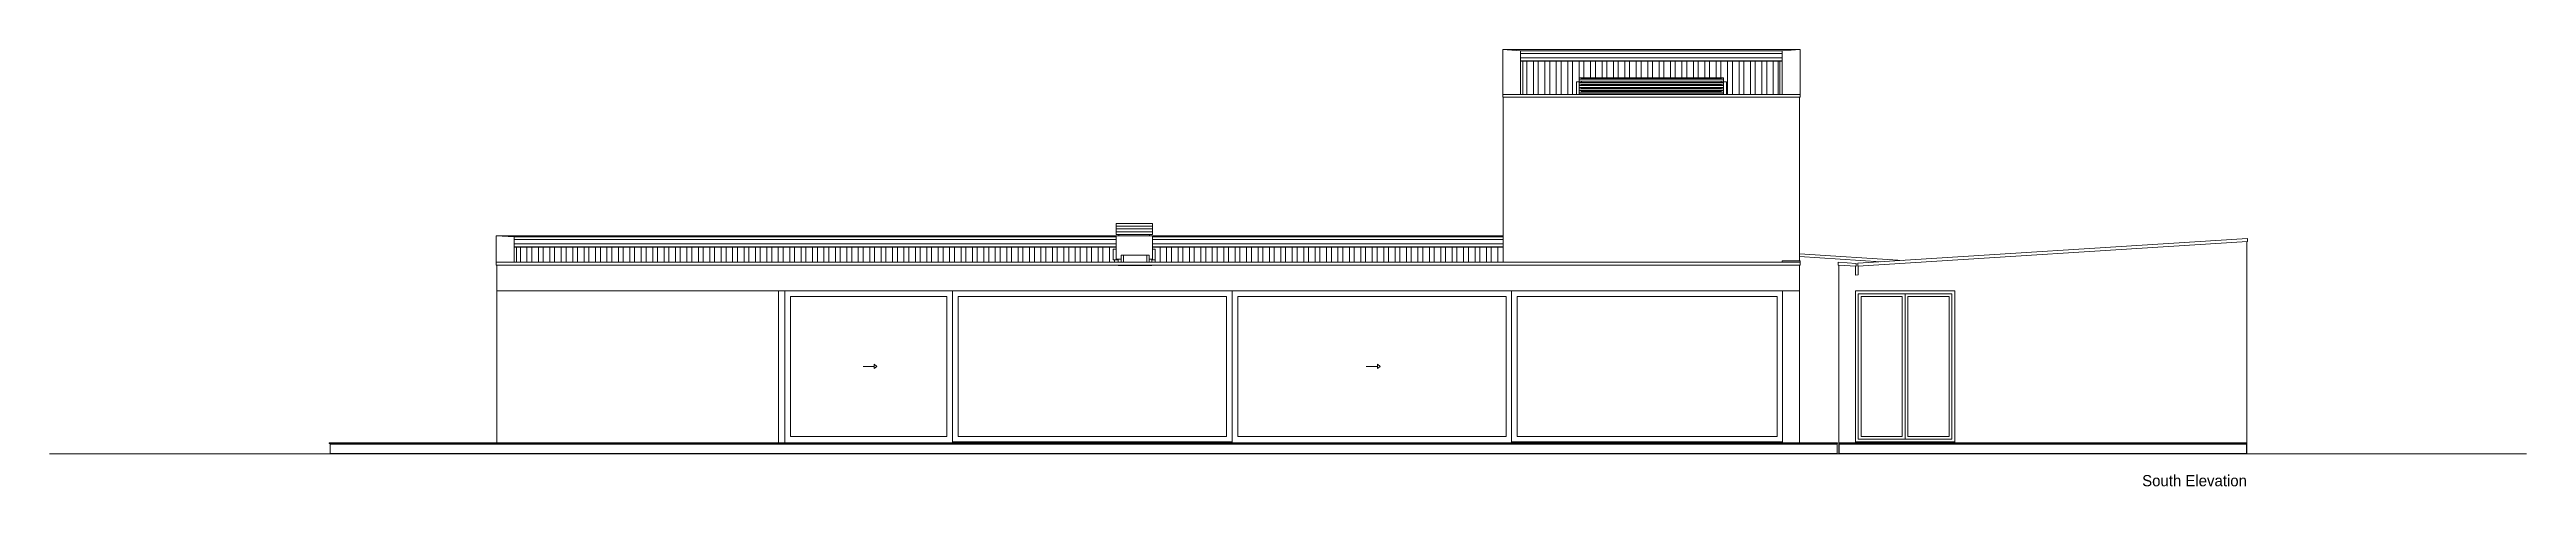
# Model space of a CAD drawing. Header units: inches. Extents: x 23 to 96, y 10 to 141.
# Drawn here: x 31.22 to 75.52, y 9.74 to 17.55 of the extents above; entities that cross this region are included whole.
import ezdxf

# ---------------------------------------------------------------- set-up
doc = ezdxf.new("R2010")
doc.units = ezdxf.units.IN
doc.header["$MEASUREMENT"] = 0
for name, color, linetype, lineweight in [('Cut', 2, 'Continuous', 5), ('Legends', 7, 'Continuous', 0), ('View in first plane', 250, 'Continuous', 0), ('View in second plane', 253, 'Continuous', 0)]:
    doc.layers.add(name, color=color, linetype=linetype, lineweight=lineweight)
doc.styles.add('texto', font='txt.shx')

msp = doc.modelspace()

# ---------------------------------------------------------------- texts
at = {"layer": 'Legends', "insert": (70.525, 9.941), "char_height": 0.2, "width": 17.12821, "attachment_point": 3, "style": 'texto'}
msp.add_mtext('{\\fCentury Gothic|b0|i0|c0|p34;South Elevation}', dxfattribs=at)

# ---------------------------------------------------------------- linework, layer by layer
at = {"layer": 'Cut'}
msp.add_line((31.225, 10.318), (75.525, 10.318), dxfattribs=at)
at = {"layer": 'View in first plane'}
for p, q in [((63.215, 13.695), (63.215, 13.746)), ((63.215, 13.746), (63.537, 13.725)), ((63.565, 13.728), (70.535, 14.168)), ((63.565, 13.678), (70.535, 14.118)), ((70.525, 14.117), (70.525, 10.458)), ((70.535, 14.168), (70.535, 14.118)), ((63.215, 13.695), (63.537, 13.675)), ((63.225, 13.233), (63.225, 13.696)), ((63.527, 13.517), (63.527, 13.675)), ((63.575, 13.52), (63.527, 13.517)), ((63.537, 13.675), (63.537, 13.725)), ((63.565, 13.678), (63.565, 13.728)), ((63.575, 13.52), (63.575, 13.679)), ((63.225, 13.233), (63.225, 10.518)), ((65.3, 13.233), (63.525, 13.233)), ((63.525, 13.233), (63.525, 10.533)), ((65.25, 13.183), (63.575, 13.183)), ((63.575, 13.183), (63.575, 10.583)), ((64.362, 13.133), (63.625, 13.133)), ((63.625, 13.133), (63.625, 10.633)), ((64.362, 13.133), (64.362, 10.633)), ((64.413, 13.183), (64.413, 10.583)), ((65.2, 13.133), (64.462, 13.133)), ((64.462, 13.133), (64.462, 10.633)), ((65.2, 13.133), (65.2, 10.633)), ((65.25, 13.183), (65.25, 10.583)), ((65.3, 13.233), (65.3, 10.533)), ((64.362, 10.633), (63.625, 10.633)), ((65.2, 10.633), (64.462, 10.633)), ((63.225, 10.518), (63.325, 10.518)), ((63.225, 10.518), (63.225, 10.503)), ((63.225, 10.503), (63.225, 10.318)), ((63.225, 10.503), (70.525, 10.503)), ((63.235, 10.503), (63.235, 10.318)), ((63.235, 10.493), (70.515, 10.493)), ((63.235, 10.328), (70.515, 10.328)), ((63.325, 10.503), (63.325, 10.518)), ((63.33, 10.518), (63.43, 10.518)), ((63.33, 10.503), (63.33, 10.518)), ((63.43, 10.503), (63.43, 10.518)), ((63.435, 10.518), (63.535, 10.518)), ((63.435, 10.503), (63.435, 10.518)), ((65.3, 10.533), (63.525, 10.533)), ((63.525, 10.533), (63.525, 10.518)), ((63.535, 10.503), (63.535, 10.518)), ((63.54, 10.518), (63.64, 10.518)), ((63.54, 10.503), (63.54, 10.518)), ((65.25, 10.583), (63.575, 10.583)), ((63.64, 10.503), (63.64, 10.518)), ((63.645, 10.518), (63.745, 10.518)), ((63.645, 10.503), (63.645, 10.518)), ((63.745, 10.503), (63.745, 10.518)), ((63.75, 10.518), (63.85, 10.518)), ((63.75, 10.503), (63.75, 10.518)), ((63.85, 10.503), (63.85, 10.518)), ((63.855, 10.518), (63.955, 10.518)), ((63.855, 10.503), (63.855, 10.518)), ((63.955, 10.503), (63.955, 10.518)), ((63.96, 10.518), (64.06, 10.518)), ((63.96, 10.503), (63.96, 10.518)), ((64.06, 10.503), (64.06, 10.518)), ((64.065, 10.518), (64.165, 10.518)), ((64.065, 10.503), (64.065, 10.518)), ((64.165, 10.503), (64.165, 10.518)), ((64.17, 10.518), (64.27, 10.518)), ((64.17, 10.503), (64.17, 10.518)), ((64.27, 10.503), (64.27, 10.518)), ((64.275, 10.518), (64.375, 10.518)), ((64.275, 10.503), (64.275, 10.518)), ((64.375, 10.503), (64.375, 10.518)), ((64.38, 10.518), (64.48, 10.518)), ((64.38, 10.503), (64.38, 10.518)), ((64.48, 10.503), (64.48, 10.518)), ((64.485, 10.518), (64.585, 10.518)), ((64.485, 10.503), (64.485, 10.518)), ((64.585, 10.503), (64.585, 10.518)), ((64.59, 10.518), (64.69, 10.518)), ((64.59, 10.503), (64.59, 10.518)), ((64.69, 10.503), (64.69, 10.518)), ((64.695, 10.518), (64.795, 10.518)), ((64.695, 10.503), (64.695, 10.518)), ((64.795, 10.503), (64.795, 10.518)), ((64.8, 10.518), (64.9, 10.518)), ((64.8, 10.503), (64.8, 10.518)), ((64.9, 10.503), (64.9, 10.518)), ((64.905, 10.518), (65.005, 10.518)), ((64.905, 10.503), (64.905, 10.518)), ((65.005, 10.503), (65.005, 10.518)), ((65.01, 10.518), (65.11, 10.518)), ((65.01, 10.503), (65.01, 10.518)), ((65.11, 10.503), (65.11, 10.518)), ((65.115, 10.518), (65.215, 10.518)), ((65.115, 10.503), (65.115, 10.518)), ((65.215, 10.503), (65.215, 10.518)), ((65.22, 10.518), (65.32, 10.518)), ((65.22, 10.503), (65.22, 10.518)), ((65.3, 10.533), (65.3, 10.518)), ((65.32, 10.503), (65.32, 10.518)), ((65.325, 10.518), (65.425, 10.518)), ((65.325, 10.503), (65.325, 10.518)), ((65.425, 10.503), (65.425, 10.518)), ((65.43, 10.518), (65.53, 10.518)), ((65.43, 10.503), (65.43, 10.518)), ((65.53, 10.503), (65.53, 10.518)), ((65.535, 10.518), (65.635, 10.518)), ((65.535, 10.503), (65.535, 10.518)), ((65.635, 10.503), (65.635, 10.518)), ((65.64, 10.518), (65.74, 10.518)), ((65.64, 10.503), (65.64, 10.518)), ((65.74, 10.503), (65.74, 10.518)), ((65.745, 10.518), (65.845, 10.518)), ((65.745, 10.503), (65.745, 10.518)), ((65.845, 10.503), (65.845, 10.518)), ((65.85, 10.518), (65.95, 10.518)), ((65.85, 10.503), (65.85, 10.518)), ((65.95, 10.503), (65.95, 10.518)), ((65.955, 10.518), (66.055, 10.518)), ((65.955, 10.503), (65.955, 10.518)), ((66.055, 10.503), (66.055, 10.518)), ((66.06, 10.518), (66.16, 10.518)), ((66.06, 10.503), (66.06, 10.518)), ((66.16, 10.503), (66.16, 10.518)), ((66.165, 10.518), (66.265, 10.518)), ((66.165, 10.503), (66.165, 10.518)), ((66.265, 10.503), (66.265, 10.518)), ((66.27, 10.518), (66.37, 10.518)), ((66.27, 10.503), (66.27, 10.518)), ((66.37, 10.503), (66.37, 10.518)), ((66.375, 10.518), (66.475, 10.518)), ((66.375, 10.503), (66.375, 10.518)), ((66.475, 10.503), (66.475, 10.518)), ((66.48, 10.518), (66.58, 10.518)), ((66.48, 10.503), (66.48, 10.518)), ((66.58, 10.503), (66.58, 10.518)), ((66.585, 10.518), (66.685, 10.518)), ((66.585, 10.503), (66.585, 10.518)), ((66.685, 10.503), (66.685, 10.518)), ((66.69, 10.518), (66.79, 10.518)), ((66.69, 10.503), (66.69, 10.518)), ((66.79, 10.503), (66.79, 10.518)), ((66.795, 10.518), (66.895, 10.518)), ((66.795, 10.503), (66.795, 10.518)), ((66.895, 10.503), (66.895, 10.518)), ((66.9, 10.518), (67, 10.518)), ((66.9, 10.503), (66.9, 10.518)), ((67, 10.503), (67, 10.518)), ((67.005, 10.518), (67.105, 10.518)), ((67.005, 10.503), (67.005, 10.518)), ((67.105, 10.503), (67.105, 10.518)), ((67.11, 10.518), (67.21, 10.518)), ((67.11, 10.503), (67.11, 10.518)), ((67.21, 10.503), (67.21, 10.518)), ((67.215, 10.518), (67.315, 10.518)), ((67.215, 10.503), (67.215, 10.518)), ((67.315, 10.503), (67.315, 10.518)), ((67.32, 10.518), (67.42, 10.518)), ((67.32, 10.503), (67.32, 10.518)), ((67.42, 10.503), (67.42, 10.518)), ((67.425, 10.518), (67.525, 10.518)), ((67.425, 10.503), (67.425, 10.518)), ((67.525, 10.503), (67.525, 10.518)), ((67.53, 10.518), (67.63, 10.518)), ((67.53, 10.503), (67.53, 10.518)), ((67.63, 10.503), (67.63, 10.518)), ((67.635, 10.518), (67.735, 10.518)), ((67.635, 10.503), (67.635, 10.518)), ((67.735, 10.503), (67.735, 10.518)), ((67.74, 10.518), (67.84, 10.518)), ((67.74, 10.503), (67.74, 10.518)), ((67.84, 10.503), (67.84, 10.518)), ((67.845, 10.518), (67.945, 10.518)), ((67.845, 10.503), (67.845, 10.518)), ((67.945, 10.503), (67.945, 10.518)), ((67.95, 10.518), (68.05, 10.518)), ((67.95, 10.503), (67.95, 10.518)), ((68.05, 10.503), (68.05, 10.518)), ((68.055, 10.518), (68.155, 10.518)), ((68.055, 10.503), (68.055, 10.518)), ((68.155, 10.503), (68.155, 10.518)), ((68.16, 10.518), (68.26, 10.518)), ((68.16, 10.503), (68.16, 10.518)), ((68.26, 10.503), (68.26, 10.518)), ((68.265, 10.518), (68.365, 10.518)), ((68.265, 10.503), (68.265, 10.518)), ((68.365, 10.503), (68.365, 10.518)), ((68.37, 10.518), (68.47, 10.518)), ((68.37, 10.503), (68.37, 10.518)), ((68.47, 10.503), (68.47, 10.518)), ((68.475, 10.518), (68.575, 10.518)), ((68.475, 10.503), (68.475, 10.518)), ((68.575, 10.503), (68.575, 10.518)), ((68.58, 10.518), (68.68, 10.518)), ((68.58, 10.503), (68.58, 10.518)), ((68.68, 10.503), (68.68, 10.518)), ((68.685, 10.518), (68.785, 10.518)), ((68.685, 10.503), (68.685, 10.518)), ((68.785, 10.503), (68.785, 10.518)), ((68.79, 10.518), (68.89, 10.518)), ((68.79, 10.503), (68.79, 10.518)), ((68.89, 10.503), (68.89, 10.518)), ((68.895, 10.518), (68.995, 10.518)), ((68.895, 10.503), (68.895, 10.518)), ((68.995, 10.503), (68.995, 10.518)), ((69, 10.518), (69.1, 10.518)), ((69, 10.503), (69, 10.518)), ((69.1, 10.503), (69.1, 10.518)), ((69.105, 10.518), (69.205, 10.518)), ((69.105, 10.503), (69.105, 10.518)), ((69.205, 10.503), (69.205, 10.518)), ((69.21, 10.518), (69.31, 10.518)), ((69.21, 10.503), (69.21, 10.518)), ((69.31, 10.503), (69.31, 10.518)), ((69.315, 10.518), (69.415, 10.518)), ((69.315, 10.503), (69.315, 10.518)), ((69.415, 10.503), (69.415, 10.518)), ((69.42, 10.518), (69.52, 10.518)), ((69.42, 10.503), (69.42, 10.518)), ((69.52, 10.503), (69.52, 10.518)), ((69.525, 10.518), (69.625, 10.518)), ((69.525, 10.503), (69.525, 10.518)), ((69.625, 10.503), (69.625, 10.518)), ((69.63, 10.518), (69.73, 10.518)), ((69.63, 10.503), (69.63, 10.518)), ((69.73, 10.503), (69.73, 10.518)), ((69.735, 10.518), (69.835, 10.518)), ((69.735, 10.503), (69.735, 10.518)), ((69.835, 10.503), (69.835, 10.518)), ((69.84, 10.518), (69.94, 10.518)), ((69.84, 10.503), (69.84, 10.518)), ((69.94, 10.503), (69.94, 10.518)), ((69.945, 10.518), (70.045, 10.518)), ((69.945, 10.503), (69.945, 10.518)), ((70.045, 10.503), (70.045, 10.518)), ((70.05, 10.518), (70.15, 10.518)), ((70.05, 10.503), (70.05, 10.518)), ((70.15, 10.503), (70.15, 10.518)), ((70.155, 10.518), (70.255, 10.518)), ((70.155, 10.503), (70.155, 10.518)), ((70.255, 10.503), (70.255, 10.518)), ((70.26, 10.518), (70.36, 10.518)), ((70.26, 10.503), (70.26, 10.518)), ((70.36, 10.503), (70.36, 10.518)), ((70.365, 10.518), (70.465, 10.518)), ((70.365, 10.503), (70.365, 10.518)), ((70.465, 10.503), (70.465, 10.518)), ((70.47, 10.518), (70.525, 10.518)), ((70.47, 10.503), (70.47, 10.518)), ((70.515, 10.503), (70.515, 10.318)), ((70.525, 10.503), (70.525, 10.318))]:
    msp.add_line(p, q, dxfattribs=at)
at = {"layer": 'View in second plane'}
for p, q in [((57.215, 17.547), (62.535, 17.547)), ((62.535, 17.547), (57.215, 17.547)), ((57.215, 17.547), (57.215, 16.695)), ((57.535, 17.527), (57.215, 17.547)), ((57.535, 17.527), (62.215, 17.527)), ((57.535, 16.746), (57.535, 17.527)), ((57.535, 17.477), (62.215, 17.477)), ((57.535, 17.398), (62.215, 17.398)), ((57.535, 17.348), (62.215, 17.348)), ((57.535, 17.338), (62.215, 17.338)), ((57.577, 16.746), (57.577, 17.338)), ((57.646, 16.746), (57.646, 17.338)), ((57.764, 16.746), (57.764, 17.338)), ((57.85, 16.746), (57.85, 17.338)), ((57.969, 16.746), (57.969, 17.338)), ((58.055, 16.746), (58.055, 17.338)), ((58.173, 16.746), (58.173, 17.338)), ((58.259, 16.746), (58.259, 17.338)), ((58.378, 16.746), (58.378, 17.338)), ((58.464, 16.746), (58.464, 17.338)), ((58.582, 16.971), (58.582, 17.338)), ((58.668, 17.04), (58.668, 17.338)), ((58.786, 17.04), (58.786, 17.338)), ((58.872, 17.04), (58.872, 17.338)), ((58.991, 17.04), (58.991, 17.338)), ((59.076, 17.04), (59.076, 17.338)), ((59.195, 17.04), (59.195, 17.338)), ((59.281, 17.04), (59.281, 17.338)), ((59.399, 17.04), (59.399, 17.338)), ((59.485, 17.04), (59.485, 17.338)), ((59.603, 17.04), (59.603, 17.338)), ((59.689, 17.04), (59.689, 17.338)), ((59.808, 17.04), (59.808, 17.338)), ((59.894, 17.04), (59.894, 17.338)), ((60.012, 17.04), (60.012, 17.338)), ((60.098, 17.04), (60.098, 17.338)), ((60.216, 17.04), (60.216, 17.338)), ((60.302, 17.04), (60.302, 17.338)), ((60.42, 17.04), (60.42, 17.338)), ((60.506, 17.04), (60.506, 17.338)), ((60.625, 17.04), (60.625, 17.338)), ((60.711, 17.04), (60.711, 17.338)), ((60.829, 17.04), (60.829, 17.338)), ((60.915, 17.04), (60.915, 17.338)), ((61.033, 17.04), (61.033, 17.338)), ((61.119, 17.04), (61.119, 17.338)), ((61.238, 16.746), (61.238, 17.338)), ((61.324, 16.746), (61.324, 17.338)), ((61.442, 16.746), (61.442, 17.338)), ((61.528, 16.746), (61.528, 17.338)), ((61.646, 16.746), (61.646, 17.338)), ((61.732, 16.746), (61.732, 17.338)), ((61.85, 16.746), (61.85, 17.338)), ((61.936, 16.746), (61.936, 17.338)), ((62.055, 16.746), (62.055, 17.338)), ((62.141, 16.746), (62.141, 17.338)), ((62.173, 16.746), (62.173, 17.338)), ((62.215, 17.527), (62.535, 17.547)), ((62.215, 16.746), (62.215, 17.527)), ((62.535, 17.547), (62.535, 16.695)), ((58.535, 16.971), (58.535, 16.746)), ((58.585, 16.971), (58.535, 16.971)), ((61.165, 17.04), (58.585, 17.04)), ((58.585, 17.015), (58.585, 17.04)), ((61.165, 17.015), (58.585, 17.015)), ((58.585, 17.015), (58.585, 16.983)), ((61.165, 16.983), (58.585, 16.983)), ((58.585, 16.959), (58.585, 16.983)), ((61.165, 16.959), (58.585, 16.959)), ((58.585, 16.959), (58.585, 16.926)), ((61.165, 16.926), (58.585, 16.926)), ((58.585, 16.902), (58.585, 16.926)), ((61.165, 16.902), (58.585, 16.902)), ((58.585, 16.902), (58.585, 16.87)), ((61.165, 16.87), (58.585, 16.87)), ((58.585, 16.845), (58.585, 16.87)), ((61.165, 16.845), (58.585, 16.845)), ((58.585, 16.845), (58.585, 16.813)), ((61.125, 17.037), (58.625, 17.037)), ((58.625, 17.018), (58.625, 17.037)), ((61.125, 17.018), (58.625, 17.018)), ((61.125, 16.98), (58.625, 16.98)), ((58.625, 16.961), (58.625, 16.98)), ((61.125, 16.961), (58.625, 16.961)), ((61.125, 16.924), (58.625, 16.924)), ((58.625, 16.905), (58.625, 16.924)), ((61.125, 16.905), (58.625, 16.905)), ((61.125, 16.867), (58.625, 16.867)), ((58.625, 16.848), (58.625, 16.867)), ((61.125, 16.848), (58.625, 16.848)), ((61.125, 17.018), (61.125, 17.037)), ((61.125, 16.961), (61.125, 16.98)), ((61.125, 16.905), (61.125, 16.924)), ((61.125, 16.848), (61.125, 16.867)), ((61.165, 17.015), (61.165, 17.04)), ((61.165, 17.015), (61.165, 16.983)), ((61.165, 16.959), (61.165, 16.983)), ((61.165, 16.971), (61.215, 16.971)), ((61.165, 16.959), (61.165, 16.926)), ((61.165, 16.902), (61.165, 16.926)), ((61.165, 16.902), (61.165, 16.87)), ((61.165, 16.845), (61.165, 16.87)), ((61.165, 16.845), (61.165, 16.813)), ((61.215, 16.971), (61.215, 16.746)), ((62.535, 16.746), (57.215, 16.746)), ((62.535, 16.695), (57.215, 16.695)), ((57.225, 16.695), (57.225, 13.746)), ((61.165, 16.813), (58.585, 16.813)), ((58.585, 16.788), (58.585, 16.813)), ((61.165, 16.788), (58.585, 16.788)), ((58.585, 16.788), (58.585, 16.756)), ((61.165, 16.756), (58.585, 16.756)), ((58.585, 16.746), (58.585, 16.756)), ((61.125, 16.81), (58.625, 16.81)), ((58.625, 16.791), (58.625, 16.81)), ((61.125, 16.791), (58.625, 16.791)), ((61.125, 16.753), (58.625, 16.753)), ((58.625, 16.746), (58.625, 16.753)), ((61.125, 16.791), (61.125, 16.81)), ((61.125, 16.746), (61.125, 16.753)), ((61.165, 16.788), (61.165, 16.813)), ((61.165, 16.788), (61.165, 16.756)), ((61.165, 16.746), (61.165, 16.756)), ((62.525, 16.695), (62.525, 13.77)), ((39.215, 13.746), (39.215, 14.22)), ((39.215, 14.22), (50.3, 14.22)), ((39.535, 14.2), (39.215, 14.22)), ((39.535, 13.746), (39.535, 14.2)), ((39.535, 14.2), (50.3, 14.2)), ((50.95, 14.44), (50.3, 14.44)), ((50.3, 14.24), (50.3, 14.44)), ((50.95, 14.39), (50.3, 14.39)), ((50.95, 14.34), (50.3, 14.34)), ((50.95, 14.29), (50.3, 14.29)), ((50.95, 14.24), (50.3, 14.24)), ((50.3, 14.22), (50.3, 13.801)), ((50.95, 14.22), (50.3, 14.22)), ((50.35, 14.22), (50.35, 14.24)), ((50.9, 14.22), (50.9, 14.24)), ((50.95, 14.24), (50.95, 14.44)), ((50.95, 14.22), (57.225, 14.22)), ((50.95, 14.22), (50.95, 13.801)), ((50.95, 14.2), (57.225, 14.2)), ((39.215, 13.695), (39.215, 13.746)), ((39.215, 13.746), (62.535, 13.746)), ((39.535, 14.15), (50.3, 14.15)), ((39.535, 14.072), (50.3, 14.072)), ((39.535, 14.022), (50.3, 14.022)), ((39.535, 14.012), (50.3, 14.012)), ((39.577, 14.012), (39.577, 13.746)), ((39.646, 13.746), (39.646, 14.012)), ((39.764, 13.746), (39.764, 14.012)), ((39.85, 13.746), (39.85, 14.012)), ((39.968, 13.746), (39.968, 14.012)), ((40.055, 13.746), (40.055, 14.012)), ((40.173, 13.746), (40.173, 14.012)), ((40.259, 13.746), (40.259, 14.012)), ((40.378, 13.746), (40.378, 14.012)), ((40.464, 13.746), (40.464, 14.012)), ((40.582, 13.746), (40.582, 14.012)), ((40.668, 13.746), (40.668, 14.012)), ((40.786, 13.746), (40.786, 14.012)), ((40.872, 13.746), (40.872, 14.012)), ((40.991, 13.746), (40.991, 14.012)), ((41.076, 13.746), (41.076, 14.012)), ((41.195, 13.746), (41.195, 14.012)), ((41.281, 13.746), (41.281, 14.012)), ((41.399, 13.746), (41.399, 14.012)), ((41.485, 13.746), (41.485, 14.012)), ((41.603, 13.746), (41.603, 14.012)), ((41.689, 13.746), (41.689, 14.012)), ((41.808, 13.746), (41.808, 14.012)), ((41.894, 13.746), (41.894, 14.012)), ((42.012, 13.746), (42.012, 14.012)), ((42.098, 13.746), (42.098, 14.012)), ((42.216, 13.746), (42.216, 14.012)), ((42.302, 13.746), (42.302, 14.012)), ((42.42, 13.746), (42.42, 14.012)), ((42.506, 13.746), (42.506, 14.012)), ((42.625, 13.746), (42.625, 14.012)), ((42.711, 13.746), (42.711, 14.012)), ((42.829, 13.746), (42.829, 14.012)), ((42.915, 13.746), (42.915, 14.012)), ((43.033, 13.746), (43.033, 14.012)), ((43.119, 13.746), (43.119, 14.012)), ((43.238, 13.746), (43.238, 14.012)), ((43.324, 13.746), (43.324, 14.012)), ((43.442, 13.746), (43.442, 14.012)), ((43.528, 13.746), (43.528, 14.012)), ((43.646, 13.746), (43.646, 14.012)), ((43.732, 13.746), (43.732, 14.012)), ((43.85, 13.746), (43.85, 14.012)), ((43.936, 13.746), (43.936, 14.012)), ((44.055, 13.746), (44.055, 14.012)), ((44.141, 13.746), (44.141, 14.012)), ((44.259, 13.746), (44.259, 14.012)), ((44.345, 13.746), (44.345, 14.012)), ((44.463, 13.746), (44.463, 14.012)), ((44.549, 13.746), (44.549, 14.012)), ((44.668, 13.746), (44.668, 14.012)), ((44.753, 13.746), (44.753, 14.012)), ((44.872, 13.746), (44.872, 14.012)), ((44.958, 13.746), (44.958, 14.012)), ((45.076, 13.746), (45.076, 14.012)), ((45.162, 13.746), (45.162, 14.012)), ((45.28, 13.746), (45.28, 14.012)), ((45.366, 13.746), (45.366, 14.012)), ((45.485, 13.746), (45.485, 14.012)), ((45.571, 13.746), (45.571, 14.012)), ((45.689, 13.746), (45.689, 14.012)), ((45.775, 13.746), (45.775, 14.012)), ((45.893, 13.746), (45.893, 14.012)), ((45.979, 13.746), (45.979, 14.012)), ((46.097, 13.746), (46.097, 14.012)), ((46.183, 13.746), (46.183, 14.012)), ((46.302, 13.746), (46.302, 14.012)), ((46.388, 13.746), (46.388, 14.012)), ((46.506, 13.746), (46.506, 14.012)), ((46.592, 13.746), (46.592, 14.012)), ((46.71, 13.746), (46.71, 14.012)), ((46.796, 13.746), (46.796, 14.012)), ((46.915, 13.746), (46.915, 14.012)), ((47.001, 13.746), (47.001, 14.012)), ((47.119, 13.746), (47.119, 14.012)), ((47.205, 13.746), (47.205, 14.012)), ((47.323, 13.746), (47.323, 14.012)), ((47.409, 13.746), (47.409, 14.012)), ((47.527, 13.746), (47.527, 14.012)), ((47.613, 13.746), (47.613, 14.012)), ((47.732, 13.746), (47.732, 14.012)), ((47.818, 13.746), (47.818, 14.012)), ((47.936, 13.746), (47.936, 14.012)), ((48.022, 13.746), (48.022, 14.012)), ((48.14, 13.746), (48.14, 14.012)), ((48.226, 13.746), (48.226, 14.012)), ((48.344, 13.746), (48.344, 14.012)), ((48.43, 13.746), (48.43, 14.012)), ((48.549, 13.746), (48.549, 14.012)), ((48.635, 13.746), (48.635, 14.012)), ((48.753, 13.746), (48.753, 14.012)), ((48.839, 13.746), (48.839, 14.012)), ((48.957, 13.746), (48.957, 14.012)), ((49.043, 13.746), (49.043, 14.012)), ((49.162, 13.746), (49.162, 14.012)), ((49.248, 13.746), (49.248, 14.012)), ((49.366, 13.746), (49.366, 14.012)), ((49.452, 13.746), (49.452, 14.012)), ((49.57, 13.746), (49.57, 14.012)), ((49.656, 13.746), (49.656, 14.012)), ((49.774, 13.746), (49.774, 14.012)), ((49.86, 13.746), (49.86, 14.012)), ((49.979, 13.746), (49.979, 14.012)), ((50.065, 13.746), (50.065, 14.012)), ((50.183, 13.746), (50.183, 14.012)), ((50.25, 13.982), (50.25, 13.791)), ((50.3, 13.982), (50.25, 13.982)), ((50.25, 13.791), (50.34, 13.791)), ((50.269, 13.746), (50.269, 13.791)), ((50.3, 13.801), (50.39, 13.801)), ((50.34, 13.746), (50.34, 13.791)), ((50.89, 13.874), (50.39, 13.874)), ((50.39, 13.746), (50.39, 13.874)), ((50.85, 13.872), (50.43, 13.872)), ((50.43, 13.747), (50.43, 13.872)), ((50.85, 13.747), (50.43, 13.747)), ((50.85, 13.747), (50.85, 13.872)), ((50.89, 13.746), (50.89, 13.874)), ((50.89, 13.801), (50.95, 13.801)), ((50.94, 13.746), (50.94, 13.791)), ((51, 13.791), (50.94, 13.791)), ((50.95, 14.15), (57.225, 14.15)), ((50.95, 14.072), (57.223, 14.072)), ((50.95, 14.022), (57.223, 14.022)), ((50.95, 14.012), (57.223, 14.012)), ((51, 13.982), (50.95, 13.982)), ((51, 13.982), (51, 13.791)), ((51, 13.746), (51, 13.791)), ((51.086, 13.746), (51.086, 14.012)), ((51.204, 13.746), (51.204, 14.012)), ((51.29, 13.746), (51.29, 14.012)), ((51.409, 13.746), (51.409, 14.012)), ((51.495, 13.746), (51.495, 14.012)), ((51.613, 13.746), (51.613, 14.012)), ((51.699, 13.746), (51.699, 14.012)), ((51.817, 13.746), (51.817, 14.012)), ((51.903, 13.746), (51.903, 14.012)), ((52.021, 13.746), (52.021, 14.012)), ((52.107, 13.746), (52.107, 14.012)), ((52.226, 13.746), (52.226, 14.012)), ((52.312, 13.746), (52.312, 14.012)), ((52.43, 13.746), (52.43, 14.012)), ((52.516, 13.746), (52.516, 14.012)), ((52.634, 13.746), (52.634, 14.012)), ((52.72, 13.746), (52.72, 14.012)), ((52.839, 13.746), (52.839, 14.012)), ((52.925, 13.746), (52.925, 14.012)), ((53.043, 13.746), (53.043, 14.012)), ((53.129, 13.746), (53.129, 14.012)), ((53.247, 13.746), (53.247, 14.012)), ((53.333, 13.746), (53.333, 14.012)), ((53.451, 13.746), (53.451, 14.012)), ((53.537, 13.746), (53.537, 14.012)), ((53.656, 13.746), (53.656, 14.012)), ((53.742, 13.746), (53.742, 14.012)), ((53.86, 13.746), (53.86, 14.012)), ((53.946, 13.746), (53.946, 14.012)), ((54.064, 13.746), (54.064, 14.012)), ((54.15, 13.746), (54.15, 14.012)), ((54.269, 13.746), (54.269, 14.012)), ((54.354, 13.746), (54.354, 14.012)), ((54.473, 13.746), (54.473, 14.012)), ((54.559, 13.746), (54.559, 14.012)), ((54.677, 13.746), (54.677, 14.012)), ((54.763, 13.746), (54.763, 14.012)), ((54.881, 13.746), (54.881, 14.012)), ((54.967, 13.746), (54.967, 14.012)), ((55.086, 13.746), (55.086, 14.012)), ((55.172, 13.746), (55.172, 14.012)), ((55.29, 13.746), (55.29, 14.012)), ((55.376, 13.746), (55.376, 14.012)), ((55.494, 13.746), (55.494, 14.012)), ((55.58, 13.746), (55.58, 14.012)), ((55.698, 13.746), (55.698, 14.012)), ((55.784, 13.746), (55.784, 14.012)), ((55.903, 13.746), (55.903, 14.012)), ((55.989, 13.746), (55.989, 14.012)), ((56.107, 13.746), (56.107, 14.012)), ((56.193, 13.746), (56.193, 14.012)), ((56.311, 13.746), (56.311, 14.012)), ((56.397, 13.746), (56.397, 14.012)), ((56.516, 13.746), (56.516, 14.012)), ((56.602, 13.746), (56.602, 14.012)), ((56.72, 13.746), (56.72, 14.012)), ((56.806, 13.746), (56.806, 14.012)), ((56.924, 13.746), (56.924, 14.012)), ((57.01, 13.746), (57.01, 14.012)), ((57.128, 13.746), (57.128, 14.012)), ((62.215, 13.77), (62.215, 13.746)), ((62.535, 13.77), (62.215, 13.77)), ((64.375, 13.779), (62.525, 13.896)), ((63.978, 13.754), (62.525, 13.846)), ((62.535, 13.77), (62.535, 13.695)), ((39.215, 13.695), (62.535, 13.695)), ((39.225, 13.233), (39.225, 13.695)), ((50.34, 13.685), (50.34, 13.695)), ((50.94, 13.685), (50.34, 13.685)), ((50.89, 13.695), (50.39, 13.695)), ((50.39, 13.695), (50.39, 13.695)), ((50.89, 13.695), (50.89, 13.695)), ((50.94, 13.685), (50.94, 13.695)), ((62.525, 13.695), (62.525, 10.518)), ((62.525, 13.233), (39.225, 13.233)), ((39.225, 13.233), (39.225, 10.518)), ((44.26, 13.233), (44.26, 10.518)), ((44.375, 13.233), (44.375, 10.518)), ((47.275, 13.133), (44.475, 13.133)), ((44.475, 13.133), (44.475, 10.633)), ((47.275, 13.133), (47.275, 10.633)), ((47.375, 13.233), (47.375, 10.518)), ((52.275, 13.133), (47.475, 13.133)), ((47.475, 13.133), (47.475, 10.633)), ((52.275, 13.133), (52.275, 10.633)), ((52.375, 13.233), (52.375, 10.518)), ((57.275, 13.133), (52.475, 13.133)), ((52.475, 13.133), (52.475, 10.633)), ((57.275, 13.133), (57.275, 10.633)), ((57.375, 13.233), (57.375, 10.518)), ((62.125, 13.133), (57.475, 13.133)), ((57.475, 13.133), (57.475, 10.633)), ((62.125, 13.133), (62.125, 10.633)), ((62.22, 13.233), (62.22, 10.518)), ((45.975, 11.883), (45.775, 11.883)), ((46.021, 11.883), (45.975, 11.922)), ((45.975, 11.844), (45.975, 11.922)), ((46.021, 11.883), (45.975, 11.844)), ((54.975, 11.883), (54.775, 11.883)), ((55.021, 11.883), (54.975, 11.922)), ((54.975, 11.844), (54.975, 11.922)), ((55.021, 11.883), (54.975, 11.844)), ((47.275, 10.633), (44.475, 10.633)), ((52.275, 10.633), (47.475, 10.633)), ((57.275, 10.633), (52.475, 10.633)), ((62.125, 10.633), (57.475, 10.633)), ((36.225, 10.518), (36.325, 10.518)), ((36.225, 10.503), (36.225, 10.518)), ((36.225, 10.503), (63.205, 10.503)), ((36.245, 10.318), (36.245, 10.503)), ((36.245, 10.493), (63.195, 10.493)), ((36.245, 10.328), (63.195, 10.328)), ((36.325, 10.503), (36.325, 10.518)), ((36.33, 10.518), (36.43, 10.518)), ((36.33, 10.503), (36.33, 10.518)), ((36.43, 10.503), (36.43, 10.518)), ((36.435, 10.518), (36.535, 10.518)), ((36.435, 10.503), (36.435, 10.518)), ((36.535, 10.503), (36.535, 10.518)), ((36.54, 10.518), (36.64, 10.518)), ((36.54, 10.503), (36.54, 10.518)), ((36.64, 10.503), (36.64, 10.518)), ((36.645, 10.518), (36.745, 10.518)), ((36.645, 10.503), (36.645, 10.518)), ((36.745, 10.503), (36.745, 10.518)), ((36.75, 10.518), (36.85, 10.518)), ((36.75, 10.503), (36.75, 10.518)), ((36.85, 10.503), (36.85, 10.518)), ((36.855, 10.518), (36.955, 10.518)), ((36.855, 10.503), (36.855, 10.518)), ((36.955, 10.503), (36.955, 10.518)), ((36.96, 10.518), (37.06, 10.518)), ((36.96, 10.518), (36.96, 10.503)), ((37.06, 10.503), (37.06, 10.518)), ((37.065, 10.518), (37.165, 10.518)), ((37.065, 10.503), (37.065, 10.518)), ((37.165, 10.503), (37.165, 10.518)), ((37.17, 10.518), (37.27, 10.518)), ((37.17, 10.503), (37.17, 10.518)), ((37.27, 10.503), (37.27, 10.518)), ((37.275, 10.518), (37.375, 10.518)), ((37.275, 10.503), (37.275, 10.518)), ((37.375, 10.503), (37.375, 10.518)), ((37.38, 10.518), (37.48, 10.518)), ((37.38, 10.503), (37.38, 10.518)), ((37.48, 10.503), (37.48, 10.518)), ((37.485, 10.518), (37.585, 10.518)), ((37.485, 10.503), (37.485, 10.518)), ((37.585, 10.503), (37.585, 10.518)), ((37.59, 10.518), (37.69, 10.518)), ((37.59, 10.503), (37.59, 10.518)), ((37.69, 10.503), (37.69, 10.518)), ((37.695, 10.518), (37.795, 10.518)), ((37.695, 10.503), (37.695, 10.518)), ((37.795, 10.503), (37.795, 10.518)), ((37.8, 10.518), (37.9, 10.518)), ((37.8, 10.503), (37.8, 10.518)), ((37.9, 10.503), (37.9, 10.518)), ((37.905, 10.518), (38.005, 10.518)), ((37.905, 10.503), (37.905, 10.518)), ((38.005, 10.503), (38.005, 10.518)), ((38.01, 10.518), (38.11, 10.518)), ((38.01, 10.503), (38.01, 10.518)), ((38.11, 10.503), (38.11, 10.518)), ((38.115, 10.518), (38.215, 10.518)), ((38.115, 10.518), (38.115, 10.503)), ((38.215, 10.503), (38.215, 10.518)), ((38.22, 10.518), (38.32, 10.518)), ((38.22, 10.503), (38.22, 10.518)), ((38.32, 10.503), (38.32, 10.518)), ((38.325, 10.518), (38.425, 10.518)), ((38.325, 10.503), (38.325, 10.518)), ((38.425, 10.503), (38.425, 10.518)), ((38.43, 10.518), (38.53, 10.518)), ((38.43, 10.503), (38.43, 10.518)), ((38.53, 10.503), (38.53, 10.518)), ((38.535, 10.518), (38.635, 10.518)), ((38.535, 10.503), (38.535, 10.518)), ((38.635, 10.503), (38.635, 10.518)), ((38.64, 10.518), (38.74, 10.518)), ((38.64, 10.503), (38.64, 10.518)), ((38.74, 10.503), (38.74, 10.518)), ((38.745, 10.518), (38.845, 10.518)), ((38.745, 10.503), (38.745, 10.518)), ((38.845, 10.503), (38.845, 10.518)), ((38.85, 10.518), (38.95, 10.518)), ((38.85, 10.503), (38.85, 10.518)), ((38.95, 10.503), (38.95, 10.518)), ((38.955, 10.518), (39.055, 10.518)), ((38.955, 10.503), (38.955, 10.518)), ((39.055, 10.503), (39.055, 10.518)), ((39.06, 10.518), (39.16, 10.518)), ((39.06, 10.503), (39.06, 10.518)), ((39.16, 10.503), (39.16, 10.518)), ((39.165, 10.518), (39.265, 10.518)), ((39.165, 10.503), (39.165, 10.518)), ((39.265, 10.503), (39.265, 10.518)), ((39.27, 10.518), (39.37, 10.518)), ((39.27, 10.518), (39.27, 10.503)), ((39.37, 10.503), (39.37, 10.518)), ((39.375, 10.518), (39.475, 10.518)), ((39.375, 10.503), (39.375, 10.518)), ((39.475, 10.503), (39.475, 10.518)), ((39.48, 10.518), (39.58, 10.518)), ((39.48, 10.503), (39.48, 10.518)), ((39.58, 10.503), (39.58, 10.518)), ((39.585, 10.518), (39.685, 10.518)), ((39.585, 10.503), (39.585, 10.518)), ((39.685, 10.503), (39.685, 10.518)), ((39.69, 10.518), (39.79, 10.518)), ((39.69, 10.503), (39.69, 10.518)), ((39.79, 10.503), (39.79, 10.518)), ((39.795, 10.518), (39.895, 10.518)), ((39.795, 10.503), (39.795, 10.518)), ((39.895, 10.503), (39.895, 10.518)), ((39.9, 10.518), (40, 10.518)), ((39.9, 10.503), (39.9, 10.518)), ((40, 10.503), (40, 10.518)), ((40.005, 10.518), (40.105, 10.518)), ((40.005, 10.503), (40.005, 10.518)), ((40.105, 10.503), (40.105, 10.518)), ((40.11, 10.518), (40.21, 10.518)), ((40.11, 10.503), (40.11, 10.518)), ((40.21, 10.503), (40.21, 10.518)), ((40.215, 10.518), (40.315, 10.518)), ((40.215, 10.503), (40.215, 10.518)), ((40.315, 10.503), (40.315, 10.518)), ((40.32, 10.518), (40.42, 10.518)), ((40.32, 10.503), (40.32, 10.518)), ((40.42, 10.503), (40.42, 10.518)), ((40.425, 10.518), (40.525, 10.518)), ((40.425, 10.518), (40.425, 10.503)), ((40.525, 10.503), (40.525, 10.518)), ((40.53, 10.518), (40.63, 10.518)), ((40.53, 10.503), (40.53, 10.518)), ((40.63, 10.503), (40.63, 10.518)), ((40.635, 10.518), (40.735, 10.518)), ((40.635, 10.503), (40.635, 10.518)), ((40.735, 10.503), (40.735, 10.518)), ((40.74, 10.518), (40.84, 10.518)), ((40.74, 10.503), (40.74, 10.518)), ((40.84, 10.503), (40.84, 10.518)), ((40.845, 10.518), (40.945, 10.518)), ((40.845, 10.503), (40.845, 10.518)), ((40.945, 10.503), (40.945, 10.518)), ((40.95, 10.518), (41.05, 10.518)), ((40.95, 10.503), (40.95, 10.518)), ((41.05, 10.503), (41.05, 10.518)), ((41.055, 10.518), (41.155, 10.518)), ((41.055, 10.503), (41.055, 10.518)), ((41.155, 10.503), (41.155, 10.518)), ((41.16, 10.518), (41.26, 10.518)), ((41.16, 10.503), (41.16, 10.518)), ((41.26, 10.503), (41.26, 10.518)), ((41.265, 10.518), (41.365, 10.518)), ((41.265, 10.503), (41.265, 10.518)), ((41.365, 10.503), (41.365, 10.518)), ((41.37, 10.518), (41.47, 10.518)), ((41.37, 10.503), (41.37, 10.518)), ((41.47, 10.503), (41.47, 10.518)), ((41.475, 10.518), (41.575, 10.518)), ((41.475, 10.503), (41.475, 10.518)), ((41.575, 10.503), (41.575, 10.518)), ((41.58, 10.518), (41.68, 10.518)), ((41.58, 10.518), (41.58, 10.503)), ((41.68, 10.503), (41.68, 10.518)), ((41.685, 10.518), (41.785, 10.518)), ((41.685, 10.503), (41.685, 10.518)), ((41.785, 10.503), (41.785, 10.518)), ((41.79, 10.518), (41.89, 10.518)), ((41.79, 10.503), (41.79, 10.518)), ((41.89, 10.503), (41.89, 10.518)), ((41.895, 10.518), (41.995, 10.518)), ((41.895, 10.503), (41.895, 10.518)), ((41.995, 10.503), (41.995, 10.518)), ((42, 10.518), (42.1, 10.518)), ((42, 10.503), (42, 10.518)), ((42.1, 10.503), (42.1, 10.518)), ((42.105, 10.518), (42.205, 10.518)), ((42.105, 10.503), (42.105, 10.518)), ((42.205, 10.503), (42.205, 10.518)), ((42.21, 10.518), (42.31, 10.518)), ((42.21, 10.503), (42.21, 10.518)), ((42.31, 10.503), (42.31, 10.518)), ((42.315, 10.518), (42.415, 10.518)), ((42.315, 10.503), (42.315, 10.518)), ((42.415, 10.503), (42.415, 10.518)), ((42.42, 10.518), (42.52, 10.518)), ((42.42, 10.503), (42.42, 10.518)), ((42.52, 10.503), (42.52, 10.518)), ((42.525, 10.518), (42.625, 10.518)), ((42.525, 10.503), (42.525, 10.518)), ((42.625, 10.503), (42.625, 10.518)), ((42.63, 10.518), (42.73, 10.518)), ((42.63, 10.503), (42.63, 10.518)), ((42.73, 10.503), (42.73, 10.518)), ((42.735, 10.518), (42.835, 10.518)), ((42.735, 10.518), (42.735, 10.503)), ((42.835, 10.503), (42.835, 10.518)), ((42.84, 10.518), (42.94, 10.518)), ((42.84, 10.503), (42.84, 10.518)), ((42.94, 10.503), (42.94, 10.518)), ((42.945, 10.518), (43.045, 10.518)), ((42.945, 10.503), (42.945, 10.518)), ((43.045, 10.503), (43.045, 10.518)), ((43.05, 10.518), (43.15, 10.518)), ((43.05, 10.503), (43.05, 10.518)), ((43.15, 10.503), (43.15, 10.518)), ((43.155, 10.518), (43.255, 10.518)), ((43.155, 10.503), (43.155, 10.518)), ((43.255, 10.503), (43.255, 10.518)), ((43.26, 10.518), (43.36, 10.518)), ((43.26, 10.503), (43.26, 10.518)), ((43.36, 10.503), (43.36, 10.518)), ((43.365, 10.518), (43.465, 10.518)), ((43.365, 10.503), (43.365, 10.518)), ((43.465, 10.503), (43.465, 10.518)), ((43.47, 10.518), (43.57, 10.518)), ((43.47, 10.503), (43.47, 10.518)), ((43.57, 10.503), (43.57, 10.518)), ((43.575, 10.518), (43.675, 10.518)), ((43.575, 10.503), (43.575, 10.518)), ((43.675, 10.503), (43.675, 10.518)), ((43.68, 10.518), (43.78, 10.518)), ((43.68, 10.503), (43.68, 10.518)), ((43.78, 10.503), (43.78, 10.518)), ((43.785, 10.518), (43.885, 10.518)), ((43.785, 10.503), (43.785, 10.518)), ((43.885, 10.503), (43.885, 10.518)), ((43.89, 10.518), (43.99, 10.518)), ((43.89, 10.518), (43.89, 10.503)), ((43.99, 10.503), (43.99, 10.518)), ((43.995, 10.518), (44.095, 10.518)), ((43.995, 10.503), (43.995, 10.518)), ((44.095, 10.503), (44.095, 10.518)), ((44.1, 10.518), (44.2, 10.518)), ((44.1, 10.503), (44.1, 10.518)), ((44.2, 10.503), (44.2, 10.518)), ((44.205, 10.518), (44.305, 10.518)), ((44.205, 10.503), (44.205, 10.518)), ((44.305, 10.503), (44.305, 10.518)), ((44.31, 10.518), (44.41, 10.518)), ((44.31, 10.503), (44.31, 10.518)), ((44.41, 10.503), (44.41, 10.518)), ((44.415, 10.518), (44.515, 10.518)), ((44.415, 10.503), (44.415, 10.518)), ((44.515, 10.503), (44.515, 10.518)), ((44.52, 10.518), (44.62, 10.518)), ((44.52, 10.503), (44.52, 10.518)), ((44.62, 10.503), (44.62, 10.518)), ((44.625, 10.518), (44.725, 10.518)), ((44.625, 10.503), (44.625, 10.518)), ((44.725, 10.503), (44.725, 10.518)), ((44.73, 10.518), (44.83, 10.518)), ((44.73, 10.503), (44.73, 10.518)), ((44.83, 10.503), (44.83, 10.518)), ((44.835, 10.518), (44.935, 10.518)), ((44.835, 10.503), (44.835, 10.518)), ((44.935, 10.503), (44.935, 10.518)), ((44.94, 10.518), (45.04, 10.518)), ((44.94, 10.503), (44.94, 10.518)), ((45.04, 10.503), (45.04, 10.518)), ((45.045, 10.518), (45.145, 10.518)), ((45.045, 10.518), (45.045, 10.503)), ((45.145, 10.503), (45.145, 10.518)), ((45.15, 10.518), (45.25, 10.518)), ((45.15, 10.503), (45.15, 10.518)), ((45.25, 10.503), (45.25, 10.518)), ((45.255, 10.518), (45.355, 10.518)), ((45.255, 10.503), (45.255, 10.518)), ((45.355, 10.503), (45.355, 10.518)), ((45.36, 10.518), (45.46, 10.518)), ((45.36, 10.503), (45.36, 10.518)), ((45.46, 10.503), (45.46, 10.518)), ((45.465, 10.518), (45.565, 10.518)), ((45.465, 10.503), (45.465, 10.518)), ((45.565, 10.503), (45.565, 10.518)), ((45.57, 10.518), (45.67, 10.518)), ((45.57, 10.503), (45.57, 10.518)), ((45.67, 10.503), (45.67, 10.518)), ((45.675, 10.518), (45.775, 10.518)), ((45.675, 10.503), (45.675, 10.518)), ((45.775, 10.503), (45.775, 10.518)), ((45.78, 10.518), (45.88, 10.518)), ((45.78, 10.503), (45.78, 10.518)), ((45.88, 10.503), (45.88, 10.518)), ((45.885, 10.518), (45.985, 10.518)), ((45.885, 10.503), (45.885, 10.518)), ((45.985, 10.503), (45.985, 10.518)), ((45.99, 10.518), (46.09, 10.518)), ((45.99, 10.503), (45.99, 10.518)), ((46.09, 10.503), (46.09, 10.518)), ((46.095, 10.518), (46.195, 10.518)), ((46.095, 10.503), (46.095, 10.518)), ((46.195, 10.503), (46.195, 10.518)), ((46.2, 10.518), (46.3, 10.518)), ((46.2, 10.518), (46.2, 10.503)), ((46.3, 10.503), (46.3, 10.518)), ((46.305, 10.518), (46.405, 10.518)), ((46.305, 10.503), (46.305, 10.518)), ((46.405, 10.503), (46.405, 10.518)), ((46.41, 10.518), (46.51, 10.518)), ((46.41, 10.503), (46.41, 10.518)), ((46.51, 10.503), (46.51, 10.518)), ((46.515, 10.518), (46.615, 10.518)), ((46.515, 10.503), (46.515, 10.518)), ((46.615, 10.503), (46.615, 10.518)), ((46.62, 10.518), (46.72, 10.518)), ((46.62, 10.503), (46.62, 10.518)), ((46.72, 10.503), (46.72, 10.518)), ((46.725, 10.518), (46.825, 10.518)), ((46.725, 10.503), (46.725, 10.518)), ((46.825, 10.503), (46.825, 10.518)), ((46.83, 10.518), (46.93, 10.518)), ((46.83, 10.503), (46.83, 10.518)), ((46.93, 10.503), (46.93, 10.518)), ((46.935, 10.518), (47.035, 10.518)), ((46.935, 10.503), (46.935, 10.518)), ((47.035, 10.503), (47.035, 10.518)), ((47.04, 10.518), (47.14, 10.518)), ((47.04, 10.503), (47.04, 10.518)), ((47.14, 10.503), (47.14, 10.518)), ((47.145, 10.518), (47.245, 10.518)), ((47.145, 10.503), (47.145, 10.518)), ((47.245, 10.503), (47.245, 10.518)), ((47.25, 10.518), (47.35, 10.518)), ((47.25, 10.503), (47.25, 10.518)), ((47.35, 10.503), (47.35, 10.518)), ((47.355, 10.518), (47.455, 10.518)), ((47.355, 10.518), (47.355, 10.503)), ((52.375, 10.533), (47.375, 10.533)), ((47.455, 10.503), (47.455, 10.518)), ((47.46, 10.518), (47.56, 10.518)), ((47.46, 10.503), (47.46, 10.518)), ((47.56, 10.503), (47.56, 10.518)), ((47.565, 10.518), (47.665, 10.518)), ((47.565, 10.503), (47.565, 10.518)), ((47.665, 10.503), (47.665, 10.518)), ((47.67, 10.518), (47.77, 10.518)), ((47.67, 10.503), (47.67, 10.518)), ((47.77, 10.503), (47.77, 10.518)), ((47.775, 10.518), (47.875, 10.518)), ((47.775, 10.503), (47.775, 10.518)), ((47.875, 10.503), (47.875, 10.518)), ((47.88, 10.518), (47.98, 10.518)), ((47.88, 10.503), (47.88, 10.518)), ((47.98, 10.503), (47.98, 10.518)), ((47.985, 10.518), (48.085, 10.518)), ((47.985, 10.503), (47.985, 10.518)), ((48.085, 10.503), (48.085, 10.518)), ((48.09, 10.518), (48.19, 10.518)), ((48.09, 10.503), (48.09, 10.518)), ((48.19, 10.503), (48.19, 10.518)), ((48.195, 10.518), (48.295, 10.518)), ((48.195, 10.503), (48.195, 10.518)), ((48.295, 10.503), (48.295, 10.518)), ((48.3, 10.518), (48.4, 10.518)), ((48.3, 10.503), (48.3, 10.518)), ((48.4, 10.503), (48.4, 10.518)), ((48.405, 10.518), (48.505, 10.518)), ((48.405, 10.503), (48.405, 10.518)), ((48.505, 10.503), (48.505, 10.518)), ((48.51, 10.518), (48.61, 10.518)), ((48.51, 10.518), (48.51, 10.503)), ((48.61, 10.503), (48.61, 10.518)), ((48.615, 10.518), (48.715, 10.518)), ((48.615, 10.503), (48.615, 10.518)), ((48.715, 10.503), (48.715, 10.518)), ((48.72, 10.518), (48.82, 10.518)), ((48.72, 10.503), (48.72, 10.518)), ((48.82, 10.503), (48.82, 10.518)), ((48.825, 10.518), (48.925, 10.518)), ((48.825, 10.503), (48.825, 10.518)), ((48.925, 10.503), (48.925, 10.518)), ((48.93, 10.518), (49.03, 10.518)), ((48.93, 10.503), (48.93, 10.518)), ((49.03, 10.503), (49.03, 10.518)), ((49.035, 10.518), (49.135, 10.518)), ((49.035, 10.503), (49.035, 10.518)), ((49.135, 10.503), (49.135, 10.518)), ((49.14, 10.518), (49.24, 10.518)), ((49.14, 10.503), (49.14, 10.518)), ((49.24, 10.503), (49.24, 10.518)), ((49.245, 10.518), (49.345, 10.518)), ((49.245, 10.503), (49.245, 10.518)), ((49.345, 10.503), (49.345, 10.518)), ((49.35, 10.518), (49.45, 10.518)), ((49.35, 10.503), (49.35, 10.518)), ((49.45, 10.503), (49.45, 10.518)), ((49.455, 10.518), (49.555, 10.518)), ((49.455, 10.503), (49.455, 10.518)), ((49.555, 10.503), (49.555, 10.518)), ((49.56, 10.518), (49.66, 10.518)), ((49.56, 10.503), (49.56, 10.518)), ((49.66, 10.503), (49.66, 10.518)), ((49.665, 10.518), (49.765, 10.518)), ((49.665, 10.518), (49.665, 10.503)), ((49.765, 10.503), (49.765, 10.518)), ((49.77, 10.518), (49.87, 10.518)), ((49.77, 10.503), (49.77, 10.518)), ((49.87, 10.503), (49.87, 10.518)), ((49.875, 10.518), (49.975, 10.518)), ((49.875, 10.503), (49.875, 10.518)), ((49.975, 10.503), (49.975, 10.518)), ((49.98, 10.518), (50.08, 10.518)), ((49.98, 10.503), (49.98, 10.518)), ((50.08, 10.503), (50.08, 10.518)), ((50.085, 10.518), (50.185, 10.518)), ((50.085, 10.503), (50.085, 10.518)), ((50.185, 10.503), (50.185, 10.518)), ((50.19, 10.518), (50.29, 10.518)), ((50.19, 10.503), (50.19, 10.518)), ((50.29, 10.503), (50.29, 10.518)), ((50.295, 10.518), (50.395, 10.518)), ((50.295, 10.503), (50.295, 10.518)), ((50.395, 10.503), (50.395, 10.518)), ((50.4, 10.518), (50.5, 10.518)), ((50.4, 10.503), (50.4, 10.518)), ((50.5, 10.503), (50.5, 10.518)), ((50.505, 10.518), (50.605, 10.518)), ((50.505, 10.503), (50.505, 10.518)), ((50.605, 10.503), (50.605, 10.518)), ((50.61, 10.518), (50.71, 10.518)), ((50.61, 10.503), (50.61, 10.518)), ((50.71, 10.503), (50.71, 10.518)), ((50.715, 10.518), (50.815, 10.518)), ((50.715, 10.503), (50.715, 10.518)), ((50.815, 10.503), (50.815, 10.518)), ((50.82, 10.518), (50.92, 10.518)), ((50.82, 10.518), (50.82, 10.503)), ((50.92, 10.503), (50.92, 10.518)), ((50.925, 10.518), (51.025, 10.518)), ((50.925, 10.503), (50.925, 10.518)), ((51.025, 10.503), (51.025, 10.518)), ((51.03, 10.518), (51.13, 10.518)), ((51.03, 10.503), (51.03, 10.518)), ((51.13, 10.503), (51.13, 10.518)), ((51.135, 10.518), (51.235, 10.518)), ((51.135, 10.503), (51.135, 10.518)), ((51.235, 10.503), (51.235, 10.518)), ((51.24, 10.518), (51.34, 10.518)), ((51.24, 10.503), (51.24, 10.518)), ((51.34, 10.503), (51.34, 10.518)), ((51.345, 10.518), (51.445, 10.518)), ((51.345, 10.503), (51.345, 10.518)), ((51.445, 10.503), (51.445, 10.518)), ((51.45, 10.518), (51.55, 10.518)), ((51.45, 10.503), (51.45, 10.518)), ((51.55, 10.503), (51.55, 10.518)), ((51.555, 10.518), (51.655, 10.518)), ((51.555, 10.503), (51.555, 10.518)), ((51.655, 10.503), (51.655, 10.518)), ((51.66, 10.518), (51.76, 10.518)), ((51.66, 10.503), (51.66, 10.518)), ((51.76, 10.503), (51.76, 10.518)), ((51.765, 10.518), (51.865, 10.518)), ((51.765, 10.503), (51.765, 10.518)), ((51.865, 10.503), (51.865, 10.518)), ((51.87, 10.518), (51.97, 10.518)), ((51.87, 10.503), (51.87, 10.518)), ((51.97, 10.503), (51.97, 10.518)), ((51.975, 10.518), (52.075, 10.518)), ((51.975, 10.518), (51.975, 10.503)), ((52.075, 10.503), (52.075, 10.518)), ((52.08, 10.518), (52.18, 10.518)), ((52.08, 10.503), (52.08, 10.518)), ((52.18, 10.503), (52.18, 10.518)), ((52.185, 10.518), (52.285, 10.518)), ((52.185, 10.503), (52.185, 10.518)), ((52.285, 10.503), (52.285, 10.518)), ((52.29, 10.518), (52.39, 10.518)), ((52.29, 10.503), (52.29, 10.518)), ((52.39, 10.503), (52.39, 10.518)), ((52.395, 10.518), (52.495, 10.518)), ((52.395, 10.503), (52.395, 10.518)), ((52.495, 10.503), (52.495, 10.518)), ((52.5, 10.518), (52.6, 10.518)), ((52.5, 10.503), (52.5, 10.518)), ((52.6, 10.503), (52.6, 10.518)), ((52.605, 10.518), (52.705, 10.518)), ((52.605, 10.503), (52.605, 10.518)), ((52.705, 10.503), (52.705, 10.518)), ((52.71, 10.518), (52.81, 10.518)), ((52.71, 10.503), (52.71, 10.518)), ((52.81, 10.503), (52.81, 10.518)), ((52.815, 10.518), (52.915, 10.518)), ((52.815, 10.503), (52.815, 10.518)), ((52.915, 10.503), (52.915, 10.518)), ((52.92, 10.518), (53.02, 10.518)), ((52.92, 10.503), (52.92, 10.518)), ((53.02, 10.503), (53.02, 10.518)), ((53.025, 10.518), (53.125, 10.518)), ((53.025, 10.503), (53.025, 10.518)), ((53.125, 10.503), (53.125, 10.518)), ((53.13, 10.518), (53.23, 10.518)), ((53.13, 10.518), (53.13, 10.503)), ((53.23, 10.503), (53.23, 10.518)), ((53.235, 10.518), (53.335, 10.518)), ((53.235, 10.503), (53.235, 10.518)), ((53.335, 10.503), (53.335, 10.518)), ((53.34, 10.518), (53.44, 10.518)), ((53.34, 10.503), (53.34, 10.518)), ((53.44, 10.503), (53.44, 10.518)), ((53.445, 10.518), (53.545, 10.518)), ((53.445, 10.503), (53.445, 10.518)), ((53.545, 10.503), (53.545, 10.518)), ((53.55, 10.518), (53.65, 10.518)), ((53.55, 10.503), (53.55, 10.518)), ((53.65, 10.503), (53.65, 10.518)), ((53.655, 10.518), (53.755, 10.518)), ((53.655, 10.503), (53.655, 10.518)), ((53.755, 10.503), (53.755, 10.518)), ((53.76, 10.518), (53.86, 10.518)), ((53.76, 10.503), (53.76, 10.518)), ((53.86, 10.503), (53.86, 10.518)), ((53.865, 10.518), (53.965, 10.518)), ((53.865, 10.503), (53.865, 10.518)), ((53.965, 10.503), (53.965, 10.518)), ((53.97, 10.518), (54.07, 10.518)), ((53.97, 10.503), (53.97, 10.518)), ((54.07, 10.503), (54.07, 10.518)), ((54.075, 10.518), (54.175, 10.518)), ((54.075, 10.503), (54.075, 10.518)), ((54.175, 10.503), (54.175, 10.518)), ((54.18, 10.518), (54.28, 10.518)), ((54.18, 10.503), (54.18, 10.518)), ((54.28, 10.503), (54.28, 10.518)), ((54.285, 10.518), (54.385, 10.518)), ((54.285, 10.518), (54.285, 10.503)), ((54.385, 10.503), (54.385, 10.518)), ((54.39, 10.518), (54.49, 10.518)), ((54.39, 10.503), (54.39, 10.518)), ((54.49, 10.503), (54.49, 10.518)), ((54.495, 10.518), (54.595, 10.518)), ((54.495, 10.503), (54.495, 10.518)), ((54.595, 10.503), (54.595, 10.518)), ((54.6, 10.518), (54.7, 10.518)), ((54.6, 10.503), (54.6, 10.518)), ((54.7, 10.503), (54.7, 10.518)), ((54.705, 10.518), (54.805, 10.518)), ((54.705, 10.503), (54.705, 10.518)), ((54.805, 10.503), (54.805, 10.518)), ((54.81, 10.518), (54.91, 10.518)), ((54.81, 10.503), (54.81, 10.518)), ((54.91, 10.503), (54.91, 10.518)), ((54.915, 10.518), (55.015, 10.518)), ((54.915, 10.503), (54.915, 10.518)), ((55.015, 10.503), (55.015, 10.518)), ((55.02, 10.518), (55.12, 10.518)), ((55.02, 10.503), (55.02, 10.518)), ((55.12, 10.503), (55.12, 10.518)), ((55.125, 10.518), (55.225, 10.518)), ((55.125, 10.503), (55.125, 10.518)), ((55.225, 10.503), (55.225, 10.518)), ((55.23, 10.518), (55.33, 10.518)), ((55.23, 10.503), (55.23, 10.518)), ((55.33, 10.503), (55.33, 10.518)), ((55.335, 10.518), (55.435, 10.518)), ((55.335, 10.503), (55.335, 10.518)), ((55.435, 10.503), (55.435, 10.518)), ((55.44, 10.518), (55.54, 10.518)), ((55.44, 10.518), (55.44, 10.503)), ((55.54, 10.503), (55.54, 10.518)), ((55.545, 10.518), (55.645, 10.518)), ((55.545, 10.503), (55.545, 10.518)), ((55.645, 10.503), (55.645, 10.518)), ((55.65, 10.518), (55.75, 10.518)), ((55.65, 10.503), (55.65, 10.518)), ((55.75, 10.503), (55.75, 10.518)), ((55.755, 10.518), (55.855, 10.518)), ((55.755, 10.503), (55.755, 10.518)), ((55.855, 10.503), (55.855, 10.518)), ((55.86, 10.518), (55.96, 10.518)), ((55.86, 10.503), (55.86, 10.518)), ((55.96, 10.503), (55.96, 10.518)), ((55.965, 10.518), (56.065, 10.518)), ((55.965, 10.503), (55.965, 10.518)), ((56.065, 10.503), (56.065, 10.518)), ((56.07, 10.518), (56.17, 10.518)), ((56.07, 10.503), (56.07, 10.518)), ((56.17, 10.503), (56.17, 10.518)), ((56.175, 10.518), (56.275, 10.518)), ((56.175, 10.503), (56.175, 10.518)), ((56.275, 10.503), (56.275, 10.518)), ((56.28, 10.518), (56.38, 10.518)), ((56.28, 10.503), (56.28, 10.518)), ((56.38, 10.503), (56.38, 10.518)), ((56.385, 10.518), (56.485, 10.518)), ((56.385, 10.503), (56.385, 10.518)), ((56.485, 10.503), (56.485, 10.518)), ((56.49, 10.518), (56.59, 10.518)), ((56.49, 10.503), (56.49, 10.518)), ((56.59, 10.503), (56.59, 10.518)), ((56.595, 10.518), (56.695, 10.518)), ((56.595, 10.518), (56.595, 10.503)), ((56.695, 10.503), (56.695, 10.518)), ((56.7, 10.518), (56.8, 10.518)), ((56.7, 10.503), (56.7, 10.518)), ((56.8, 10.503), (56.8, 10.518)), ((56.805, 10.518), (56.905, 10.518)), ((56.805, 10.503), (56.805, 10.518)), ((56.905, 10.503), (56.905, 10.518)), ((56.91, 10.518), (57.01, 10.518)), ((56.91, 10.503), (56.91, 10.518)), ((57.01, 10.503), (57.01, 10.518)), ((57.015, 10.518), (57.115, 10.518)), ((57.015, 10.503), (57.015, 10.518)), ((57.115, 10.503), (57.115, 10.518)), ((57.12, 10.518), (57.22, 10.518)), ((57.12, 10.503), (57.12, 10.518)), ((57.22, 10.503), (57.22, 10.518)), ((57.225, 10.518), (57.325, 10.518)), ((57.225, 10.503), (57.225, 10.518)), ((57.325, 10.503), (57.325, 10.518)), ((57.33, 10.518), (57.43, 10.518)), ((57.33, 10.503), (57.33, 10.518)), ((62.22, 10.533), (57.375, 10.533)), ((57.43, 10.503), (57.43, 10.518)), ((57.435, 10.518), (57.535, 10.518)), ((57.435, 10.503), (57.435, 10.518)), ((57.535, 10.503), (57.535, 10.518)), ((57.54, 10.518), (57.64, 10.518)), ((57.54, 10.503), (57.54, 10.518)), ((57.64, 10.503), (57.64, 10.518)), ((57.645, 10.518), (57.745, 10.518)), ((57.645, 10.503), (57.645, 10.518)), ((57.745, 10.503), (57.745, 10.518)), ((57.75, 10.518), (57.85, 10.518)), ((57.75, 10.518), (57.75, 10.503)), ((57.85, 10.503), (57.85, 10.518)), ((57.855, 10.518), (57.955, 10.518)), ((57.855, 10.503), (57.855, 10.518)), ((57.955, 10.503), (57.955, 10.518)), ((57.96, 10.518), (58.06, 10.518)), ((57.96, 10.503), (57.96, 10.518)), ((58.06, 10.503), (58.06, 10.518)), ((58.065, 10.518), (58.165, 10.518)), ((58.065, 10.503), (58.065, 10.518)), ((58.165, 10.503), (58.165, 10.518)), ((58.17, 10.518), (58.27, 10.518)), ((58.17, 10.503), (58.17, 10.518)), ((58.27, 10.503), (58.27, 10.518)), ((58.275, 10.518), (58.375, 10.518)), ((58.275, 10.503), (58.275, 10.518)), ((58.375, 10.503), (58.375, 10.518)), ((58.38, 10.518), (58.48, 10.518)), ((58.38, 10.503), (58.38, 10.518)), ((58.48, 10.503), (58.48, 10.518)), ((58.485, 10.518), (58.585, 10.518)), ((58.485, 10.503), (58.485, 10.518)), ((58.585, 10.503), (58.585, 10.518)), ((58.59, 10.518), (58.69, 10.518)), ((58.59, 10.503), (58.59, 10.518)), ((58.69, 10.503), (58.69, 10.518)), ((58.695, 10.518), (58.795, 10.518)), ((58.695, 10.503), (58.695, 10.518)), ((58.795, 10.503), (58.795, 10.518)), ((58.8, 10.518), (58.9, 10.518)), ((58.8, 10.503), (58.8, 10.518)), ((58.9, 10.503), (58.9, 10.518)), ((58.905, 10.518), (59.005, 10.518)), ((58.905, 10.518), (58.905, 10.503)), ((59.005, 10.503), (59.005, 10.518)), ((59.01, 10.518), (59.11, 10.518)), ((59.01, 10.503), (59.01, 10.518)), ((59.11, 10.503), (59.11, 10.518)), ((59.115, 10.518), (59.215, 10.518)), ((59.115, 10.503), (59.115, 10.518)), ((59.215, 10.503), (59.215, 10.518)), ((59.22, 10.518), (59.32, 10.518)), ((59.22, 10.503), (59.22, 10.518)), ((59.32, 10.503), (59.32, 10.518)), ((59.325, 10.518), (59.425, 10.518)), ((59.325, 10.503), (59.325, 10.518)), ((59.425, 10.503), (59.425, 10.518)), ((59.43, 10.518), (59.53, 10.518)), ((59.43, 10.503), (59.43, 10.518)), ((59.53, 10.503), (59.53, 10.518)), ((59.535, 10.518), (59.635, 10.518)), ((59.535, 10.503), (59.535, 10.518)), ((59.635, 10.503), (59.635, 10.518)), ((59.64, 10.518), (59.74, 10.518)), ((59.64, 10.503), (59.64, 10.518)), ((59.74, 10.503), (59.74, 10.518)), ((59.745, 10.518), (59.845, 10.518)), ((59.745, 10.503), (59.745, 10.518)), ((59.845, 10.503), (59.845, 10.518)), ((59.85, 10.518), (59.95, 10.518)), ((59.85, 10.503), (59.85, 10.518)), ((59.95, 10.503), (59.95, 10.518)), ((59.955, 10.518), (60.055, 10.518)), ((59.955, 10.503), (59.955, 10.518)), ((60.055, 10.503), (60.055, 10.518)), ((60.06, 10.518), (60.16, 10.518)), ((60.06, 10.518), (60.06, 10.503)), ((60.16, 10.503), (60.16, 10.518)), ((60.165, 10.518), (60.265, 10.518)), ((60.165, 10.503), (60.165, 10.518)), ((60.265, 10.503), (60.265, 10.518)), ((60.27, 10.518), (60.37, 10.518)), ((60.27, 10.503), (60.27, 10.518)), ((60.37, 10.503), (60.37, 10.518)), ((60.375, 10.518), (60.475, 10.518)), ((60.375, 10.503), (60.375, 10.518)), ((60.475, 10.503), (60.475, 10.518)), ((60.48, 10.518), (60.58, 10.518)), ((60.48, 10.503), (60.48, 10.518)), ((60.58, 10.503), (60.58, 10.518)), ((60.585, 10.518), (60.685, 10.518)), ((60.585, 10.503), (60.585, 10.518)), ((60.685, 10.503), (60.685, 10.518)), ((60.69, 10.518), (60.79, 10.518)), ((60.69, 10.503), (60.69, 10.518)), ((60.79, 10.503), (60.79, 10.518)), ((60.795, 10.518), (60.895, 10.518)), ((60.795, 10.503), (60.795, 10.518)), ((60.895, 10.503), (60.895, 10.518)), ((60.9, 10.518), (61, 10.518)), ((60.9, 10.503), (60.9, 10.518)), ((61, 10.503), (61, 10.518)), ((61.005, 10.518), (61.105, 10.518)), ((61.005, 10.503), (61.005, 10.518)), ((61.105, 10.503), (61.105, 10.518)), ((61.11, 10.518), (61.21, 10.518)), ((61.11, 10.503), (61.11, 10.518)), ((61.21, 10.503), (61.21, 10.518)), ((61.215, 10.518), (61.315, 10.518)), ((61.215, 10.503), (61.215, 10.518)), ((61.315, 10.503), (61.315, 10.518)), ((61.32, 10.518), (61.42, 10.518)), ((61.32, 10.503), (61.32, 10.518)), ((61.42, 10.503), (61.42, 10.518)), ((61.425, 10.518), (61.525, 10.518)), ((61.425, 10.503), (61.425, 10.518)), ((61.525, 10.503), (61.525, 10.518)), ((61.53, 10.518), (61.63, 10.518)), ((61.53, 10.503), (61.53, 10.518)), ((61.63, 10.503), (61.63, 10.518)), ((61.635, 10.518), (61.735, 10.518)), ((61.635, 10.503), (61.635, 10.518)), ((61.735, 10.503), (61.735, 10.518)), ((61.74, 10.518), (61.84, 10.518)), ((61.74, 10.503), (61.74, 10.518)), ((61.84, 10.503), (61.84, 10.518)), ((61.845, 10.518), (61.945, 10.518)), ((61.845, 10.503), (61.845, 10.518)), ((61.945, 10.503), (61.945, 10.518)), ((61.95, 10.518), (62.05, 10.518)), ((61.95, 10.503), (61.95, 10.518)), ((62.05, 10.503), (62.05, 10.518)), ((62.055, 10.518), (62.155, 10.518)), ((62.055, 10.503), (62.055, 10.518)), ((62.155, 10.503), (62.155, 10.518)), ((62.16, 10.518), (62.26, 10.518)), ((62.16, 10.503), (62.16, 10.518)), ((62.26, 10.503), (62.26, 10.518)), ((62.265, 10.518), (62.365, 10.518)), ((62.265, 10.503), (62.265, 10.518)), ((62.365, 10.503), (62.365, 10.518)), ((62.37, 10.518), (62.47, 10.518)), ((62.37, 10.503), (62.37, 10.518)), ((62.47, 10.503), (62.47, 10.518)), ((62.475, 10.518), (62.575, 10.518)), ((62.475, 10.503), (62.475, 10.518)), ((62.575, 10.503), (62.575, 10.518)), ((62.58, 10.518), (62.68, 10.518)), ((62.58, 10.503), (62.58, 10.518)), ((62.68, 10.503), (62.68, 10.518)), ((62.685, 10.518), (62.785, 10.518)), ((62.685, 10.503), (62.685, 10.518)), ((62.785, 10.503), (62.785, 10.518)), ((62.79, 10.518), (62.89, 10.518)), ((62.79, 10.503), (62.79, 10.518)), ((62.89, 10.503), (62.89, 10.518)), ((62.895, 10.518), (62.995, 10.518)), ((62.895, 10.503), (62.895, 10.518)), ((62.995, 10.503), (62.995, 10.518)), ((63, 10.518), (63.1, 10.518)), ((63, 10.503), (63, 10.518)), ((63.1, 10.503), (63.1, 10.518)), ((63.105, 10.518), (63.205, 10.518)), ((63.105, 10.503), (63.105, 10.518)), ((63.195, 10.503), (63.195, 10.318)), ((63.205, 10.503), (63.205, 10.518))]:
    msp.add_line(p, q, dxfattribs=at)

msp.set_redraw_order([(e.dxf.handle, doc.entitydb.next_handle()) for e in msp.query("TEXT MTEXT ATTDEF DIMENSION ARC_DIMENSION")])  # texts and dimensions are drawn at this point

doc.saveas('drawing.dxf')
